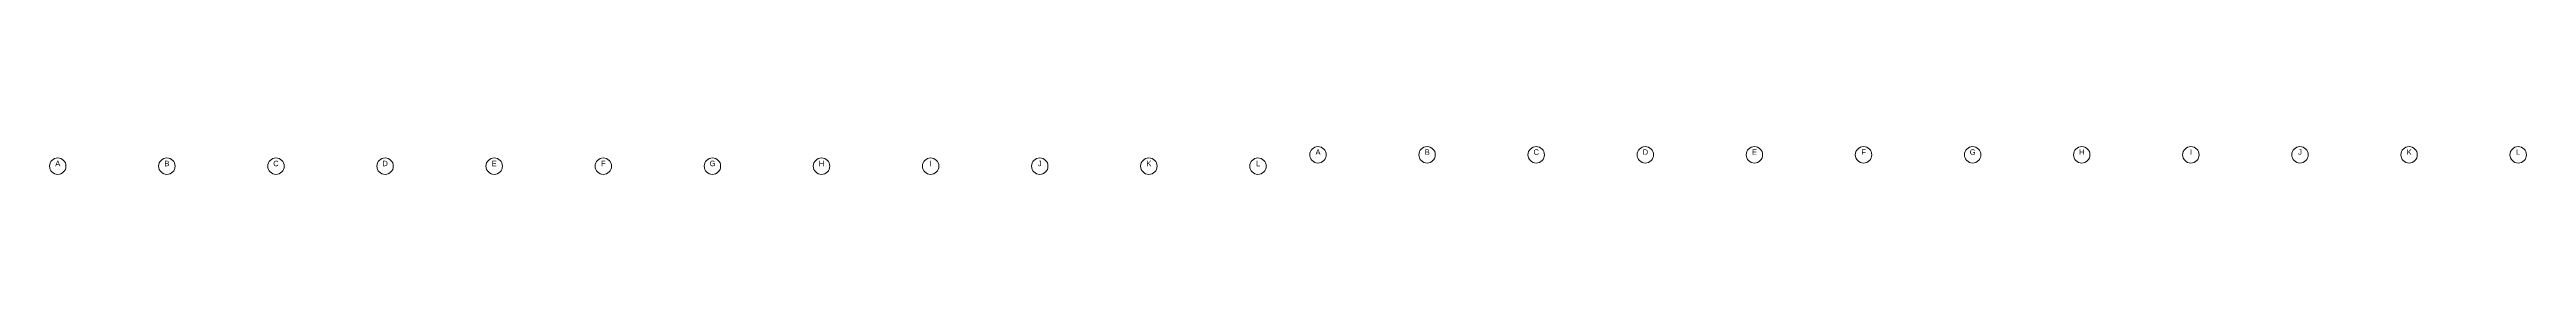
# Model space of a CAD drawing. Extents: x -6172 to 8039, y -4082 to 1639.
# Drawn here: x -5984 to -536, y 1578 to 1639 of the extents above; entities that cross this region are included whole.
import ezdxf
from ezdxf.enums import TextEntityAlignment as Align

# ---------------------------------------------------------------- set-up
doc = ezdxf.new("R2010")
doc.units = 0
doc.header["$LTSCALE"] = 96
doc.header["$MEASUREMENT"] = 0
doc.layers.add('A-GRID-IDEN', color=2, linetype='CONTINUOUS', lineweight=0)
doc.styles.add('ARIAL', font='ARIAL', dxfattribs={"height": 0.2})

msp = doc.modelspace()

# ---------------------------------------------------------------- linework, layer by layer
at = {"layer": 'A-GRID-IDEN'}
for centre in [(-3194.1, 1621), (-2954.1, 1621), (-2714.1, 1621), (-2474.1, 1621), (-2234.1, 1621), (-1994.1, 1621), (-1754.1, 1621), (-1514.1, 1621), (-1274.1, 1621), (-1034.1, 1621), (-794.1, 1621), (-554.1, 1621), (-5966.1, 1595.9), (-5726.1, 1595.9), (-5486.1, 1595.9), (-5246.1, 1595.9), (-5006.1, 1595.9), (-4766.1, 1595.9), (-4526.1, 1595.9), (-4286.1, 1595.9), (-4046.1, 1595.9), (-3806.1, 1595.9), (-3566.1, 1595.9), (-3326.1, 1595.9)]:
    msp.add_circle(centre, 18.1, dxfattribs=at)

# ---------------------------------------------------------------- texts
at = {"layer": 'A-GRID-IDEN', "style": 'ARIAL'}
for s, p in [('A', (-5966, 1595.9)), ('B', (-5726, 1595.9)), ('C', (-5486, 1595.9)), ('D', (-5246, 1595.9)), ('E', (-5006, 1595.9)), ('F', (-4766, 1595.9)), ('G', (-4526, 1595.9)), ('H', (-4286, 1595.9)), ('I', (-4046.1, 1595.9)), ('J', (-3806, 1595.9)), ('K', (-3566, 1595.9)), ('L', (-3326, 1595.9)), ('A', (-3194, 1621)), ('B', (-2954, 1621)), ('C', (-2714, 1621)), ('D', (-2474, 1621)), ('E', (-2234, 1621)), ('F', (-1994, 1621)), ('G', (-1754, 1621)), ('H', (-1514, 1621)), ('I', (-1274.1, 1621)), ('J', (-1034, 1621)), ('K', (-794, 1621)), ('L', (-554, 1621))]:
    msp.add_text(s, height=12, dxfattribs=at).set_placement(p, align=Align.CENTER)

doc.saveas('drawing.dxf')
